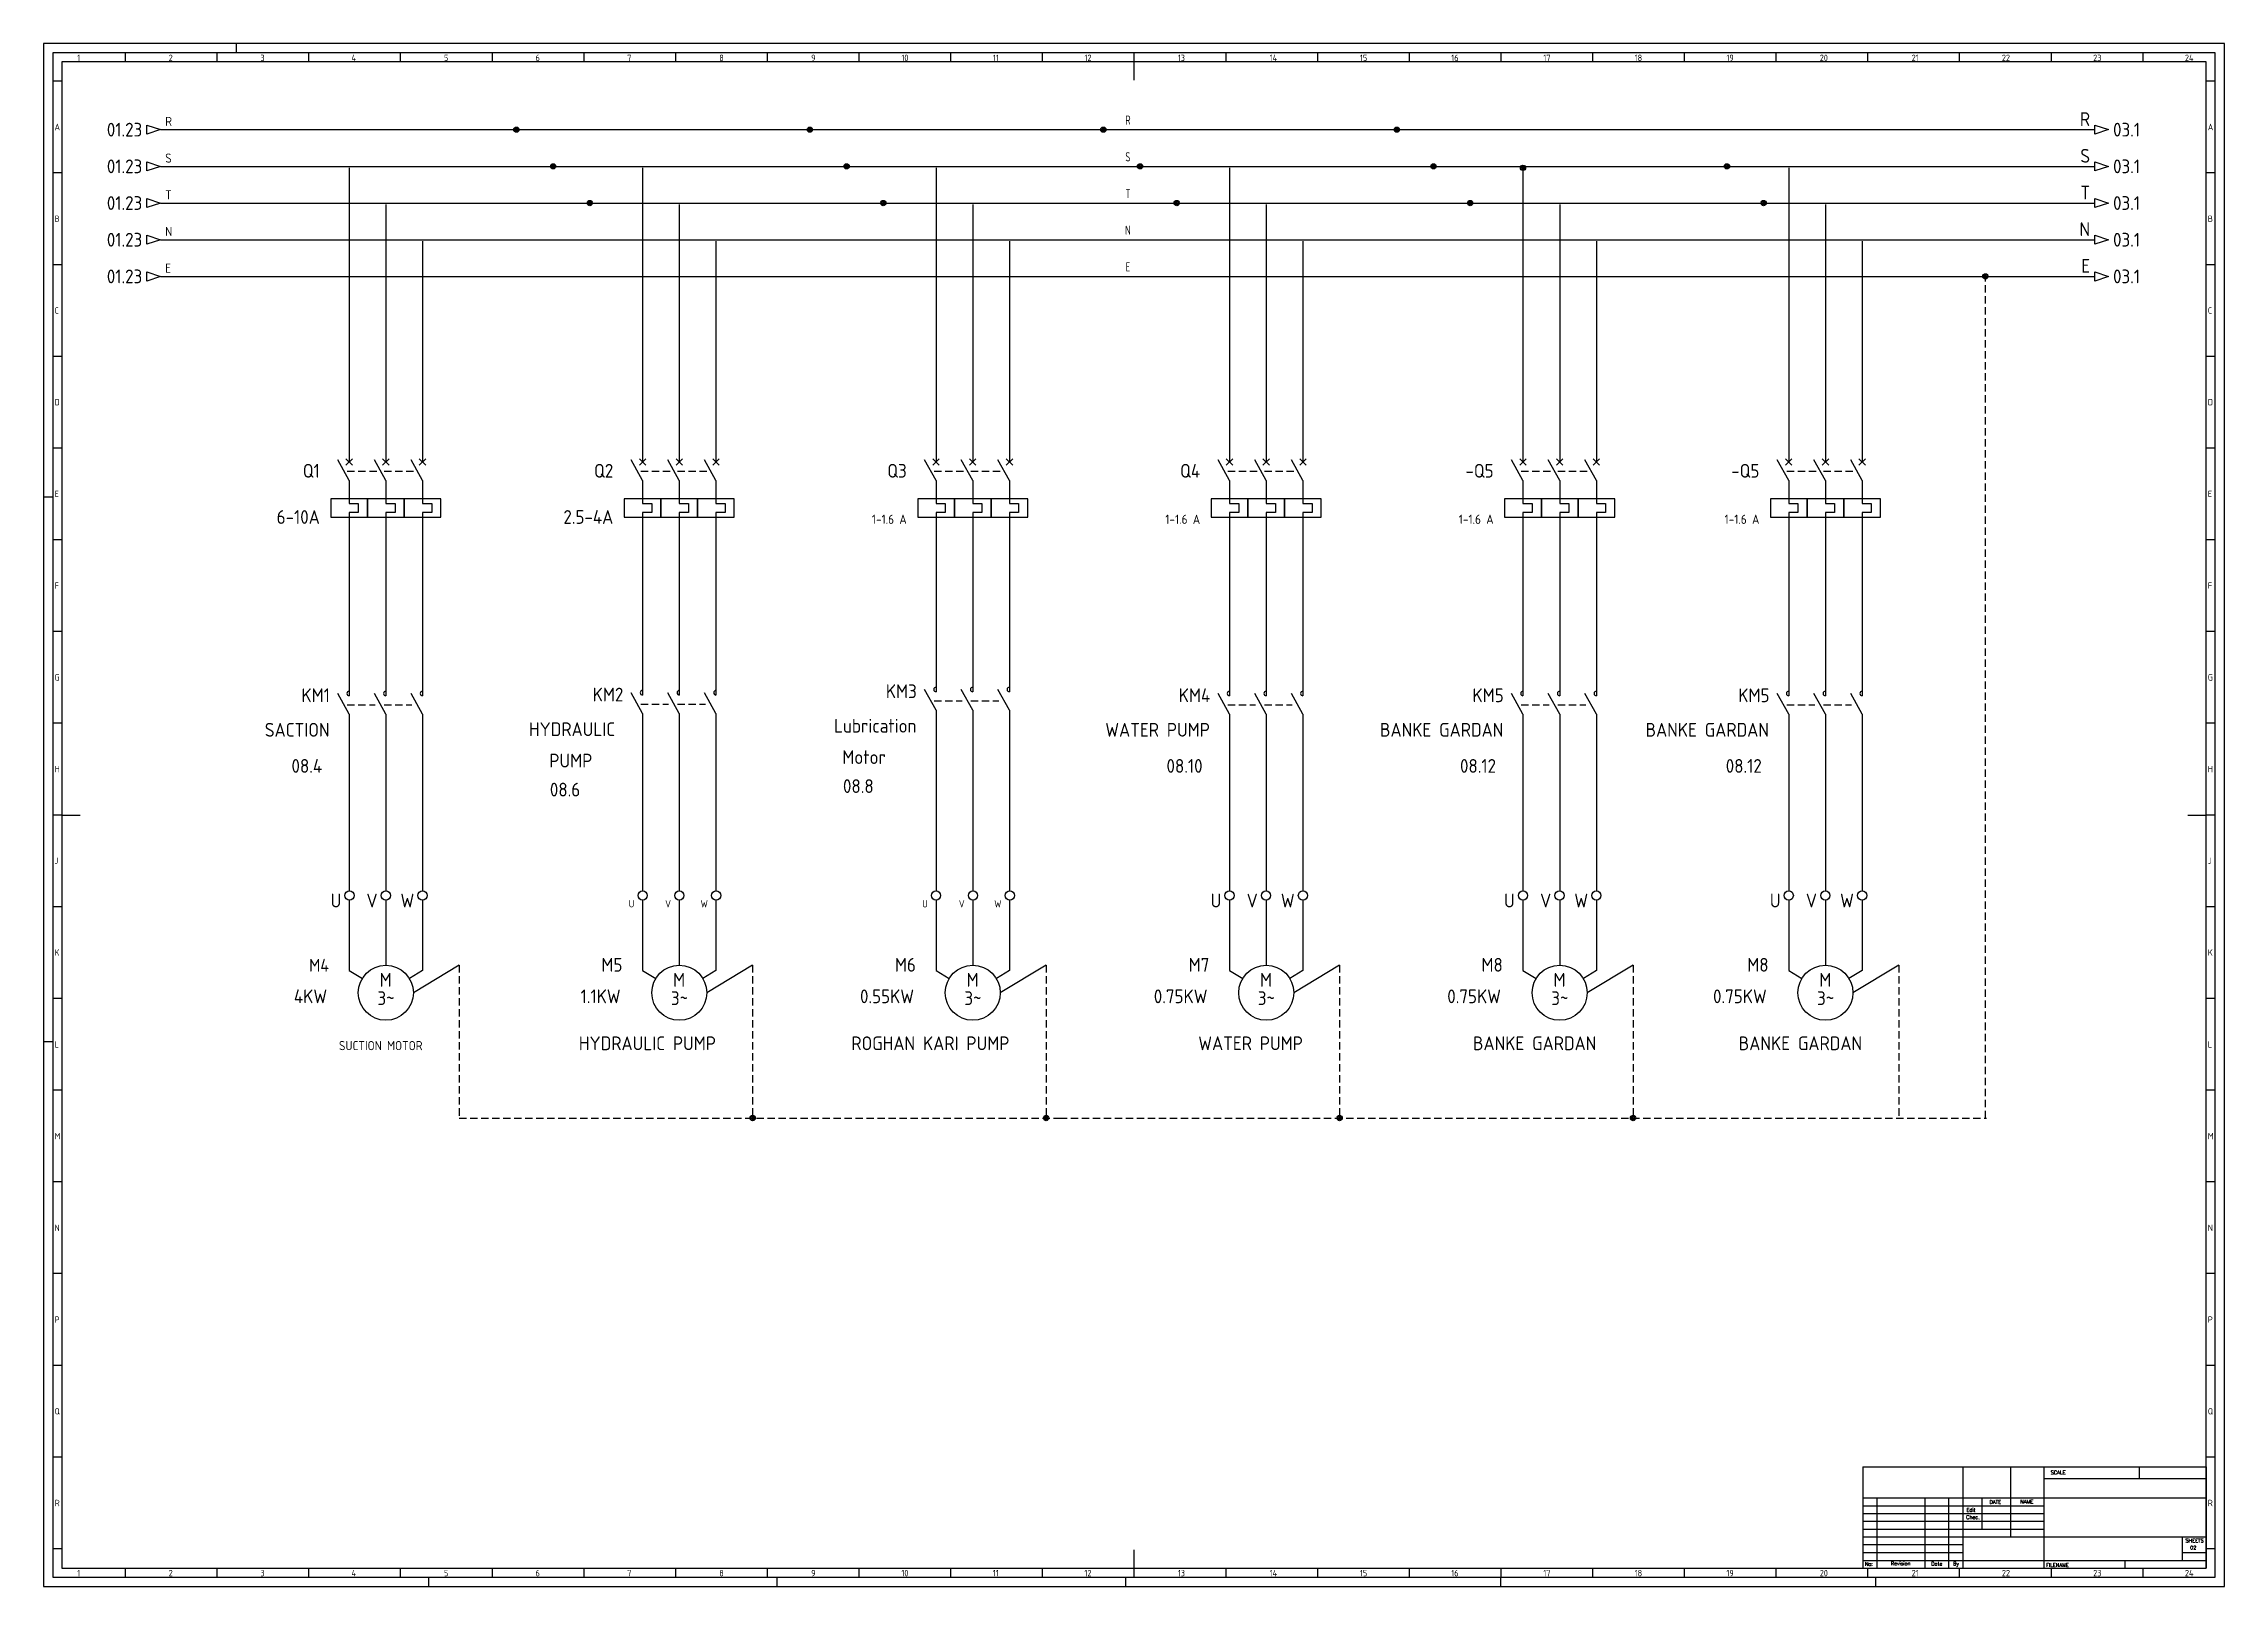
# Model space of a CAD drawing. Header units: millimetres. Extents: x 25 to 1214, y 218 to 1059.
import ezdxf
from ezdxf.enums import TextEntityAlignment as Align

# ---------------------------------------------------------------- set-up
doc = ezdxf.new("R2010")
doc.units = ezdxf.units.MM
doc.header["$LTSCALE"] = 8
doc.linetypes.add('DASHED', pattern=[0.75, 0.5, -0.25])
for name, color, linetype in [('025', 1, 'Continuous'), ('035', 5, 'Continuous'), ('07', 7, 'Continuous'), ('DESC', 1, 'Continuous'), ('DESCCHILD', 20, 'Continuous'), ('LINK', 9, 'DASHED'), ('MISC', 2, 'Continuous'), ('RED_1.5mm^2', 1, 'Continuous'), ('RED_2.5mm^2', 1, 'Continuous'), ('SYMS', 7, 'Continuous'), ('TAGS', 51, 'Continuous'), ('TERMS', 4, 'Continuous'), ('WIRENO', 70, 'Continuous'), ('WIREREF', 61, 'Continuous'), ('WIREREF_DEST', 61, 'Continuous'), ('XREF', 7, 'Continuous'), ('XREFCHILD', 134, 'Continuous')]:
    doc.layers.add(name, color=color, linetype=linetype)
doc.styles.add('ISO Proportional', font='isocp.shx')
doc.styles.add('WD', font='romans.shx')
doc.styles.add('WD_IEC', font='isocp2.shx', dxfattribs={"width": 0.9, "height": 4})

# ---------------------------------------------------------------- blocks, each defined once
blk = doc.blocks.new('IEC_border_a0')
at = {"layer": '035', "color": 0}
for p, q in [((0, 841), (0, 0)), ((1189, 841), (0, 841)), ((44.5, 836), (44.5, 831)), ((94.5, 836), (94.5, 831)), ((105, 841), (105, 836)), ((144.5, 836), (144.5, 831)), ((194.5, 836), (194.5, 831)), ((244.5, 836), (244.5, 831)), ((294.5, 836), (294.5, 831)), ((344.5, 836), (344.5, 831)), ((394.5, 836), (394.5, 831)), ((444.5, 836), (444.5, 831)), ((494.5, 836), (494.5, 831)), ((544.5, 836), (544.5, 831)), ((594.5, 836), (594.5, 831)), ((644.5, 836), (644.5, 831)), ((694.5, 836), (694.5, 831)), ((744.5, 836), (744.5, 831)), ((794.5, 836), (794.5, 831)), ((844.5, 836), (844.5, 831)), ((894.5, 836), (894.5, 831)), ((944.5, 836), (944.5, 831)), ((994.5, 836), (994.5, 831)), ((1044.5, 836), (1044.5, 831)), ((1094.5, 836), (1094.5, 831)), ((1144.5, 836), (1144.5, 831)), ((1189, 0), (1189, 841)), ((10, 820.5), (5, 820.5)), ((1184, 820.5), (1179, 820.5)), ((10, 770.5), (5, 770.5)), ((1184, 770.5), (1179, 770.5)), ((10, 720.5), (5, 720.5)), ((1184, 720.5), (1179, 720.5)), ((10, 670.5), (5, 670.5)), ((1184, 670.5), (1179, 670.5)), ((10, 620.5), (5, 620.5)), ((1184, 620.5), (1179, 620.5)), ((0, 594), (5, 594)), ((10, 570.5), (5, 570.5)), ((1184, 570.5), (1179, 570.5)), ((10, 520.5), (5, 520.5)), ((1184, 520.5), (1179, 520.5)), ((10, 470.5), (5, 470.5)), ((1184, 470.5), (1179, 470.5)), ((10, 420.5), (5, 420.5)), ((1184, 420.5), (1179, 420.5)), ((1184, 420.5), (1179, 420.5)), ((10, 370.5), (5, 370.5)), ((1184, 370.5), (1179, 370.5)), ((10, 320.5), (5, 320.5)), ((1184, 320.5), (1179, 320.5)), ((0, 297), (5, 297)), ((10, 270.5), (5, 270.5)), ((1184, 270.5), (1179, 270.5)), ((1184, 270.5), (1179, 270.5)), ((10, 220.5), (5, 220.5)), ((1184, 220.5), (1179, 220.5)), ((10, 170.5), (5, 170.5)), ((1184, 170.5), (1179, 170.5)), ((10, 120.5), (5, 120.5)), ((1184, 120.5), (1179, 120.5)), ((10, 70.5), (5, 70.5)), ((1184, 70.5), (1179, 70.5)), ((10, 20.4), (5.1, 20.4)), ((1184, 20.4), (1179, 20.4)), ((0, 0), (1189, 0)), ((44.5, 10), (44.5, 5)), ((94.5, 10), (94.5, 5)), ((144.5, 10), (144.5, 5)), ((194.5, 10), (194.5, 5)), ((210, 0), (210, 5)), ((244.5, 10), (244.5, 5)), ((294.5, 10), (294.5, 5)), ((344.5, 10), (344.5, 5)), ((394.5, 10), (394.5, 5)), ((400, 0), (400, 5)), ((444.5, 10), (444.5, 5)), ((494.5, 10), (494.5, 5)), ((544.5, 10), (544.5, 5)), ((590, 0), (590, 5)), ((594.5, 10), (594.5, 5)), ((644.5, 10), (644.5, 5)), ((694.5, 10), (694.5, 5)), ((744.5, 10), (744.5, 5)), ((744.5, 10), (744.5, 5)), ((794.5, 10), (794.5, 5)), ((794.5, 0), (794.5, 5)), ((844.5, 10), (844.5, 5)), ((894.5, 10), (894.5, 5)), ((944.5, 10), (944.5, 5)), ((994.5, 10), (994.5, 5)), ((999, 0), (999, 5)), ((1044.5, 10), (1044.5, 5)), ((1094.5, 10), (1094.5, 5)), ((1144.5, 10), (1144.5, 5))]:
    blk.add_line(p, q, dxfattribs=at)
blk.add_lwpolyline([(10, 10), (1179, 10), (1179, 831), (10, 831)], close=True, dxfattribs=at)
at = {"layer": '07', "color": 0}
for p, q in [((594.5, 831), (594.5, 821)), ((10, 420.5), (20, 420.5)), ((1169, 420.5), (1179, 420.5)), ((594.5, 20), (594.5, 10))]:
    blk.add_line(p, q, dxfattribs=at)
blk.add_lwpolyline([(5, 5), (1184, 5), (1184, 836), (5, 836)], close=True, dxfattribs=at)
at = {"layer": '035', "color": 0, "style": 'ISO Proportional'}
for s, p in [('1', (18.3, 831.5)), ('2', (68.2, 831.5)), ('3', (118.2, 831.5)), ('4', (167.9, 831.5)), ('5', (218.3, 831.5)), ('6', (268.2, 831.5)), ('7', (318.2, 831.5)), ('8', (368.4, 831.5)), ('9', (418.5, 831.5)), ('10', (467.7, 831.5)), ('11', (517.5, 831.5)), ('12', (567.5, 831.5)), ('13', (618.4, 831.5)), ('14', (668.5, 831.5)), ('15', (717.7, 831.5)), ('16', (767.5, 831.5)), ('17', (817.7, 831.5)), ('18', (867.5, 831.5)), ('19', (917.5, 831.5)), ('20', (968.4, 831.5)), ('21', (1018.5, 831.5)), ('22', (1067.7, 831.5)), ('23', (1117.5, 831.5)), ('24', (1167.5, 831.5)), ('A', (6, 793.8)), ('A', (1180, 793.8)), ('B', (6, 743.8)), ('B', (1180, 743.8)), ('C', (6, 693.8)), ('C', (1180, 693.8)), ('D', (6, 643.8)), ('D', (1180, 643.8)), ('E', (6, 593.8)), ('E', (1180, 593.8)), ('F', (6, 543.8)), ('F', (1180, 543.8)), ('G', (6, 493.8)), ('G', (1180, 493.8)), ('H', (6, 443.8)), ('H', (1180, 443.8)), ('J', (6, 393.8)), ('J', (1180, 393.8)), ('K', (6, 343.8)), ('K', (1180, 343.8)), ('L', (6, 293.7)), ('L', (1180, 293.7)), ('M', (6, 243.7)), ('M', (1180, 243.7)), ('N', (6, 193.7)), ('N', (1180, 193.7)), ('P', (6, 143.7)), ('P', (1180, 143.7)), ('Q', (6, 93.7)), ('Q', (1180, 93.7)), ('R', (6.1, 43.7)), ('R', (1180, 43.7)), ('1', (18.3, 5.5)), ('2', (68.2, 5.5)), ('3', (118.2, 5.5)), ('4', (167.9, 5.5)), ('5', (218.3, 5.5)), ('6', (268.2, 5.5)), ('7', (318.2, 5.5)), ('8', (368.4, 5.5)), ('9', (418.5, 5.5)), ('10', (467.7, 5.5)), ('11', (517.5, 5.5)), ('12', (567.5, 5.5)), ('13', (618.4, 5.5)), ('14', (668.5, 5.5)), ('15', (717.7, 5.5)), ('16', (767.5, 5.5)), ('17', (817.7, 5.5)), ('18', (867.5, 5.5)), ('19', (917.5, 5.5)), ('20', (968.4, 5.5)), ('21', (1018.5, 5.5)), ('22', (1067.7, 5.5)), ('23', (1117.5, 5.5)), ('24', (1167.5, 5.5))]:
    blk.add_text(s, height=3.5, dxfattribs=at).set_placement(p)
blk = doc.blocks.new('IEC_tblock_a0')
at = {"layer": '035'}
for p, q in [((-106.6, 55.2), (-106.6, 17)), ((-88.4, 48.9), (0, 48.9)), ((-36.4, 55.2), (-36.4, 48.9)), ((-179.4, 38.2), (-179.4, 0)), ((-153.4, 38.2), (-153.4, 0)), ((-140.4, 38.2), (-140.4, 0)), ((-122.2, 38.2), (-122.2, 21.2)), ((-187.2, 34), (-88.4, 34)), ((-187.2, 29.8), (-88.4, 29.8)), ((-187.2, 25.5), (-88.4, 25.5)), ((-187.2, 21.2), (-88.4, 21.2)), ((-187.2, 17), (-132.6, 17)), ((-187.2, 12.8), (-132.6, 12.8)), ((-187.2, 8.5), (-132.6, 8.5)), ((-187.2, 4.2), (0, 4.2)), ((-44.2, 4.2), (-44.2, 0)), ((-13, 8.5), (0, 8.5))]:
    blk.add_line(p, q, dxfattribs=at)
at = {"layer": '07'}
for p, q in [((-187.2, 55.2), (0, 55.2)), ((-187.2, 55.2), (-187.2, 0)), ((-132.6, 55.2), (-132.6, 0)), ((-88.4, 55.2), (-88.4, 0)), ((0, 55.2), (0, 0)), ((-187.2, 38.2), (0, 38.2)), ((-132.6, 17), (0, 17)), ((-13, 17), (-13, 4.2)), ((-187.2, 0), (0, 0))]:
    blk.add_line(p, q, dxfattribs=at)
at = {"style": 'WD'}
for tag, p in [('SCALE', (-69.9, 51.1)), ('SH', (-8.7, 10.1)), ('FILENAME', (-68.1, 0.8))]:
    blk.add_attdef(tag, p, '', height=2, dxfattribs=at)
for tag, height, p in [('CKDATE', 2, (-114.9, 26.6)), ('EDDATE', 2, (-115, 30.8)), ('EDBY', 2, (-98, 30.9)), ('CKBY', 2, (-97.9, 26.3)), ('PROJDESC', 5, (-45.9, 29.2)), ('DWGDESC', 5, (-44.9, 19.7)), ('DWGNO', 3.5, (-48.5, 9.5))]:
    blk.add_attdef(tag, text='', height=height, dxfattribs=at).set_placement(p, align=Align.CENTER)
at = {"style": 'WD', "flags": 1}
blk.add_attdef('WD_TB', (-120.9, 11.9), '', height=2, dxfattribs=at)
at = {"layer": '025', "style": 'WD'}
for s, p in [('SCALE', (-80.6, 51.1)), ('NAME', (-97.7, 35.1)), ('No:', (-183.8, 1.2)), ('Revision', (-166.5, 1.5)), ('Date', (-146.8, 1.3)), ('By', (-136.3, 1.4))]:
    blk.add_text(s, height=2, dxfattribs=at).set_placement(p, align=Align.CENTER)
for s, p in [('DATE', (-118, 35)), ('Chec.', (-130.8, 26.7)), ('Edit', (-130.6, 30.7)), ('SHEETS', (-11.2, 14)), ('FILENAME', (-87.2, 0.6))]:
    blk.add_text(s, height=2, dxfattribs=at).set_placement(p)
blk = doc.blocks.new('WDDOT')
for radius in [0.72, 0.449, 0.223]:
    blk.add_circle((0, 0), radius)
blk = doc.blocks.new('VCB11TH')
for p, q in [((0, 7.5), (0, 2.5)), ((0, -2.5), (-3.12, 3.12)), ((-0.88, 3.38), (0.88, 1.62)), ((-0.88, 1.62), (0.88, 3.38)), ((0, -2.5), (0, -8.75)), ((0, -8.75), (2.5, -8.75)), ((0, -11.25), (0, -12.5)), ((2.5, -11.25), (0, -11.25)), ((2.5, -8.75), (2.5, -11.25)), ((0, -12.5), (0, -17.5))]:
    blk.add_line(p, q)
blk.add_lwpolyline([(-5, -7.5), (-5, -12.5), (5, -12.5), (5, -7.5)], close=True)
at = {"style": 'WD_IEC'}
for tag, p in [('INST', (-8, 5.25)), ('TAG1', (-8, -1.75)), ('LOC', (-8, 1.75)), ('RATING1', (-8, -6.35)), ('DESC1', (-8, -14.35)), ('DESC2', (-8, -17.85)), ('DESC3', (-8, -21.35))]:
    blk.add_attdef(tag, text='', height=2.5, dxfattribs=at).set_placement(p, align=Align.RIGHT)
blk.add_attdef('TERM01', text='', height=2, rotation=90, dxfattribs=at).set_placement((-1, 7.5), align=Align.RIGHT)
at = {"style": 'WD_IEC', "flags": 1}
for tag, p, height in [('X2TERM01', (0, 7.5), 0.32), ('MFG', (2.75, 6.5), 1.5), ('X4LINK', (-2, 0), 0.32), ('X1LINK', (-0.5, 0), 0.32), ('CAT', (2.75, 4), 1.5), ('COMMON', (-3.75, -8.75), 1), ('X8TERM02', (0, -17.5), 0.32), ('ASSYCODE', (1, -14), 1), ('FAMILY', (1, -15.5), 1), ('CATDESC', (1, -17), 1)]:
    blk.add_attdef(tag, p, '', height=height, dxfattribs=at)
at = {"lineweight": 15, "style": 'WD_IEC'}
blk.add_attdef('XREF', text='', height=2.5, dxfattribs=at).set_placement((-8, -10.35), align=Align.RIGHT)
at = {"style": 'WD_IEC'}
blk.add_attdef('TERM02', (-1, -17.5), '', height=2, rotation=90, dxfattribs=at)
blk = doc.blocks.new('VCB21TH')
for p, q in [((0, 7.5), (0, 2.5)), ((0, -2.5), (-3.12, 3.12)), ((-0.88, 3.38), (0.88, 1.62)), ((-0.88, 1.62), (0.88, 3.38)), ((0, -2.5), (0, -8.75)), ((0, -8.75), (2.5, -8.75)), ((0, -11.25), (0, -12.5)), ((2.5, -11.25), (0, -11.25)), ((2.5, -8.75), (2.5, -11.25)), ((0, -12.5), (0, -17.5))]:
    blk.add_line(p, q)
blk.add_lwpolyline([(-5, -7.5), (-5, -12.5), (5, -12.5), (5, -7.5)], close=True)
at = {"style": 'WD_IEC'}
for tag, p in [('INST', (-8, 5.25)), ('TAG2', (-8, -1.75)), ('LOC', (-8, 1.75)), ('DESC1', (-8, -14.35)), ('DESC2', (-8, -17.85)), ('DESC3', (-8, -21.35))]:
    blk.add_attdef(tag, text='', height=2.5, dxfattribs=at).set_placement(p, align=Align.RIGHT)
blk.add_attdef('TERM01', text='', height=2, rotation=90, dxfattribs=at).set_placement((-1, 7.5), align=Align.RIGHT)
at = {"style": 'WD_IEC', "flags": 1}
for tag, p, height in [('X2TERM01', (0, 7.5), 0.32), ('X4LINK', (-2, 0), 0.32), ('X1LINK', (-0.5, 0), 0.32), ('CONTACT', (-5, -7.5), 1), ('X8TERM02', (0, -17.5), 0.32), ('FAMILY', (1, -15.5), 1)]:
    blk.add_attdef(tag, p, '', height=height, dxfattribs=at)
blk.add_attdef('RATING1', text='', height=2.5, dxfattribs=at).set_placement((-8, -6.35), align=Align.RIGHT)
at = {"lineweight": 15, "style": 'WD_IEC'}
blk.add_attdef('XREF', text='', height=2.5, dxfattribs=at).set_placement((-8, -10.35), align=Align.RIGHT)
at = {"style": 'WD_IEC'}
blk.add_attdef('TERM02', (-1, -17.5), '', height=2, rotation=90, dxfattribs=at)
blk = doc.blocks.new('VMO14')
blk.add_line((20, 7.5), (7.5, 0))
blk.add_circle((0, 0), 7.5)
at = {"style": 'WD_IEC'}
for tag, p in [('INST', (-15.5, 12.75)), ('TAG1', (-15.5, 5.75)), ('LOC', (-15.5, 9.25)), ('DESC2', (-15.5, -2)), ('DESC1', (-15.5, 1.5)), ('DESC3', (-15.5, -5.5)), ('RATING2', (-15.5, -12.5)), ('RATING1', (-15.5, -9)), ('RATING3', (-15.5, -16))]:
    blk.add_attdef(tag, text='', height=2.5, dxfattribs=at).set_placement(p, align=Align.RIGHT)
blk.add_attdef('TERM02', (-0.81, 7.4), '', height=2, rotation=90, dxfattribs=at)
at = {"style": 'WD_IEC', "flags": 1}
for tag, p, height in [('X2TERM02', (0, 7.5), 0.32), ('X2TERM04', (20, 7.5), 0.32), ('MFG', (22.75, 9), 1.5), ('CAT', (22.75, 6.5), 1.5), ('X4LINK', (-7.5, 0), 0.32), ('X0TERM01', (-6.4, 3.9), 0.32), ('X0TERM03', (6.4, 3.9), 0.32), ('X1LINK', (7.5, 0), 0.32), ('ASSYCODE', (1, -9), 1), ('FAMILY', (1, -10.5), 1), ('CATDESC', (1, -12), 1)]:
    blk.add_attdef(tag, p, '', height=height, dxfattribs=at)
at = {"style": 'WD_IEC'}
for tag, p in [('TERM04', (19, 10)), ('TERM01', (-7.47, 4.61)), ('TERM03', (9.66, 4.61))]:
    blk.add_attdef(tag, text='', height=2, rotation=90, dxfattribs=at).set_placement(p, align=Align.RIGHT)
for tag, p in [('M', (-0.06, 1.67)), ('3~', (0.05, -3.33))]:
    blk.add_attdef(tag, text='', height=2.5, dxfattribs=at).set_placement(p, align=Align.CENTER)
at = {"lineweight": 15, "style": 'WD_IEC'}
blk.add_attdef('XREF', text='', height=2.5, dxfattribs=at).set_placement((-15.5, -19.5), align=Align.RIGHT)
blk = doc.blocks.new('VT0002')
blk.add_circle((0, 0), 1.25)
at = {"style": 'WD_IEC'}
for tag, p in [('INST', (-2.25, 6.5)), ('LOC', (-2.25, 3.5)), ('DESC1', (-2.25, -6.25)), ('DESC3', (-2.25, -12.25)), ('DESC2', (-2.25, -9.25))]:
    blk.add_attdef(tag, text='', height=2.5, dxfattribs=at).set_placement(p, align=Align.RIGHT)
at = {"style": 'WD_IEC', "flags": 1}
for tag, p, height in [('ASSYCODE', (2.75, 10.75), 1), ('CATDESC', (2.75, 9.25), 1), ('MFG', (2.75, 7.25), 1.5), ('CAT', (2.75, 4.75), 1.5), ('X4PIN01', (-1.25, 1), 0.25), ('X4TERM01', (-1.25, 0), 0.25), ('X4TERMDESC01', (-1.25, 0.5), 0.4), ('STRIPSEQ', (0, 0), 0.025), ('X2PIN01', (0, 2.25), 0.25), ('X2TERM01', (0, 1.25), 0.25), ('X8PIN01', (0, -0.25), 0.25), ('X2TERMDESC01', (0, 1.75), 0.4), ('X1PIN01', (1.25, 1), 0.25), ('X1TERM01', (1.25, 0), 0.25), ('X1TERMDESC01', (1.25, 0.5), 0.4), ('LINKTERM', (0, -0.04), 0.025), ('X8TERM01', (0, -1.25), 0.25), ('X8TERMDESC01', (0, -0.75), 0.4)]:
    blk.add_attdef(tag, p, '', height=height, dxfattribs=at)
at = {"style": 'WD_IEC', "flags": 8}
for tag, height, p in [('TAGSTRIP', 2.5, (-2.25, 0.5)), ('TERM01', 2, (-2.25, -3.25))]:
    blk.add_attdef(tag, text='', height=height, dxfattribs=at).set_placement(p, align=Align.RIGHT)
blk = doc.blocks.new('HA1D3')
blk.add_lwpolyline([(0, 0), (-3.75, -1.25), (-3.75, 1.25)], close=True)
at = {"style": 'WD_IEC'}
blk.add_attdef('XREF', text='', height=2.5, dxfattribs=at).set_placement((-5, 0), align=Align.MIDDLE_RIGHT)
at = {"style": 'WD_IEC', "flags": 1}
blk.add_attdef('SIGCODE', text='', height=1, dxfattribs=at).set_placement((-2.5, 1.8), align=Align.RIGHT)
at = {"style": 'WD_IEC'}
for tag, p, height, flags in [('X1TERM01', (0, 0), 0.32, 1), ('WIRENO', (1.25, 1), 2.5, 8)]:
    blk.add_attdef(tag, p, '', height=height, dxfattribs=dict(at, flags=flags))
blk.add_attdef('DESC1', text='', height=2.5, dxfattribs=at).set_placement((1.25, -1), align=Align.TOP_LEFT)
blk = doc.blocks.new('WD_WNH')
at = {"linetype": 'Continuous', "style": 'WD_IEC', "width": 0.8}
blk.add_attdef('WIRENO', text='', height=2.5, dxfattribs=at).set_placement((0, 0.75), align=Align.CENTER)
at = {"style": 'WD_IEC', "flags": 1}
for tag, p in [('W08USER', (0, 0.375)), ('W04USER', (0, 0.875)), ('W05USER', (0, 0.75)), ('W09USER', (0, 0.25)), ('W03USER', (0, 1)), ('W06USER', (0, 0.625)), ('W07USER', (0, 0.5)), ('W02USER', (0, 1.125)), ('W01USER', (0, 1.25)), ('W10USER', (0, 0.125))]:
    blk.add_attdef(tag, text='', height=0.08, dxfattribs=at).set_placement(p, align=Align.CENTER)
blk = doc.blocks.new('VMS21P')
for p, q in [((0, 7.5), (0, 2.5)), ((0, -2.5), (-3.12, 3.12)), ((0, -2.5), (0, -7.5))]:
    blk.add_line(p, q)
blk.add_arc((0, 3.12), 0.625, 90, 270)
at = {"style": 'WD_IEC'}
for tag, p in [('INST', (-5.25, 6.75)), ('LOC', (-5.25, 3.75)), ('TAG2', (-5.25, 0.75)), ('DESC1', (-5.25, -6.75)), ('XREF', (-5.25, -3.75)), ('DESC3', (-5.25, -12.75)), ('DESC2', (-5.25, -9.75))]:
    blk.add_attdef(tag, text='', height=2.5, dxfattribs=at).set_placement(p, align=Align.RIGHT)
blk.add_attdef('TERM01', text='', height=2, rotation=90, dxfattribs=at).set_placement((-1, 7.5), align=Align.RIGHT)
at = {"style": 'WD_IEC', "flags": 1}
for tag, p, height in [('X2TERM01', (0, 7.5), 0.32), ('X4LINK', (-2.91, 0), 0.32), ('X1LINK', (-0.5, 0), 0.32), ('CONTACT', (4, -3.5), 1), ('FAMILY', (4, -5), 1), ('X8TERM02', (0, -7.5), 0.32)]:
    blk.add_attdef(tag, p, '', height=height, dxfattribs=at)
at = {"style": 'WD_IEC'}
blk.add_attdef('TERM02', (-1, -7.5), '', height=2, rotation=90, dxfattribs=at)
blk = doc.blocks.new('HA1S1')
blk.add_lwpolyline([(0, 1.25), (3.75, 0), (0, -1.25)], close=True)
at = {"style": 'WD_IEC'}
for tag, height, flags, p in [('WIRENO', 2.5, 8, (-1.25, 1)), ('SIGCODE', 1, 1, (5, 1.8))]:
    blk.add_attdef(tag, text='', height=height, dxfattribs=dict(at, flags=flags)).set_placement(p, align=Align.RIGHT)
at = {"style": 'WD_IEC', "flags": 1}
blk.add_attdef('X4TERM01', (0, 0), '', height=0.32, dxfattribs=at)
at = {"style": 'WD_IEC'}
blk.add_attdef('XREF', text='', height=2.5, dxfattribs=at).set_placement((5, 0), align=Align.MIDDLE_LEFT)
blk.add_attdef('DESC1', text='', height=2.5, dxfattribs=at).set_placement((-1.25, -1), align=Align.TOP_RIGHT)

msp = doc.modelspace()

# ---------------------------------------------------------------- linework, layer by layer
at = {"layer": 'LINK', "color": 0}
for points in [[(190.6, 825.9), (207.6, 825.9)], [(210.6, 825.9), (227.6, 825.9)], [(350.6, 825.9), (367.6, 825.9)], [(370.6, 825.9), (387.6, 825.9)], [(510.6, 825.9), (527.6, 825.9)], [(530.6, 825.9), (547.6, 825.9)], [(670.6, 825.9), (687.6, 825.9)], [(690.6, 825.9), (707.6, 825.9)], [(830.6, 825.9), (847.6, 825.9)], [(850.6, 825.9), (867.6, 825.9)], [(975.5, 825.9), (992.5, 825.9)], [(995.5, 825.9), (1012.5, 825.9)], [(190.6, 698.5), (205.8, 698.5)], [(210.6, 698.5), (225.8, 698.5)], [(350.6, 698.9), (365.8, 698.9)], [(370.6, 698.9), (385.8, 698.9)], [(510.6, 700.7), (525.8, 700.7)], [(530.6, 700.7), (545.8, 700.7)], [(670.6, 698.5), (685.8, 698.5)], [(690.6, 698.5), (705.8, 698.5)], [(830.6, 698.5), (845.8, 698.5)], [(850.6, 698.5), (865.8, 698.5)], [(975.5, 698.5), (990.7, 698.5)], [(995.5, 698.5), (1010.7, 698.5)]]:
    msp.add_lwpolyline(points, dxfattribs=at)
at = {"layer": 'RED_1.5mm^2', "color": 0}
msp.add_line((88.8, 932.1), (1143.3, 932.1), dxfattribs=at)
at = {"layer": 'RED_2.5mm^2', "color": 0}
for p, q in [((88.8, 1012.1), (1143.3, 1012.1)), ((88.8, 992.1), (1143.3, 992.1)), ((191.6, 991.3), (191.6, 840.9)), ((351.6, 991.3), (351.6, 840.9)), ((511.6, 991.3), (511.6, 840.9)), ((671.6, 991.3), (671.6, 840.9)), ((831.6, 991.3), (831.6, 840.9)), ((976.5, 991.3), (976.5, 840.9)), ((88.8, 972.1), (1143.3, 972.1)), ((211.6, 971.3), (211.6, 840.9)), ((371.6, 971.3), (371.6, 840.9)), ((531.6, 971.3), (531.6, 840.9)), ((691.6, 971.3), (691.6, 840.9)), ((851.6, 971.3), (851.6, 840.9)), ((996.5, 971.3), (996.5, 840.9)), ((88.8, 952.1), (1143.3, 952.1)), ((231.6, 951.3), (231.6, 840.9)), ((391.6, 951.3), (391.6, 840.9)), ((551.6, 951.3), (551.6, 840.9)), ((711.6, 951.3), (711.6, 840.9)), ((871.6, 951.3), (871.6, 840.9)), ((1016.5, 951.3), (1016.5, 840.9)), ((191.6, 790.9), (191.6, 713.5)), ((211.6, 790.9), (211.6, 713.5)), ((231.6, 790.9), (231.6, 713.5)), ((351.6, 790.9), (351.6, 713.9)), ((371.6, 790.9), (371.6, 713.9)), ((391.6, 790.9), (391.6, 713.9)), ((511.6, 790.9), (511.6, 715.7)), ((531.6, 790.9), (531.6, 715.7)), ((551.6, 790.9), (551.6, 715.7)), ((671.6, 790.9), (671.6, 713.5)), ((691.6, 790.9), (691.6, 713.5)), ((711.6, 790.9), (711.6, 713.5)), ((831.6, 790.9), (831.6, 713.5)), ((851.6, 790.9), (851.6, 713.5)), ((871.6, 790.9), (871.6, 713.5)), ((976.5, 790.9), (976.5, 713.5)), ((996.5, 790.9), (996.5, 713.5)), ((1016.5, 790.9), (1016.5, 713.5)), ((191.6, 683.5), (191.6, 597.1)), ((211.6, 683.5), (211.6, 597.1)), ((231.6, 683.5), (231.6, 597.1)), ((351.6, 683.9), (351.6, 597.1)), ((371.6, 683.9), (371.6, 597.1)), ((391.6, 683.9), (391.6, 597.1)), ((511.6, 685.7), (511.6, 597.1)), ((531.6, 685.7), (531.6, 597.1)), ((551.6, 685.7), (551.6, 597.1)), ((671.6, 683.5), (671.6, 597.1)), ((691.6, 683.5), (691.6, 597.1)), ((711.6, 683.5), (711.6, 597.1)), ((831.6, 683.5), (831.6, 597.1)), ((851.6, 683.5), (851.6, 597.1)), ((871.6, 683.5), (871.6, 597.1)), ((976.5, 683.5), (976.5, 597.1)), ((996.5, 683.5), (996.5, 597.1)), ((1016.5, 683.5), (1016.5, 597.1)), ((191.6, 592.1), (191.6, 553.8)), ((211.6, 592.1), (211.6, 556.6)), ((231.6, 592.1), (231.6, 553.8)), ((351.6, 592.1), (351.6, 553.8)), ((371.6, 592.1), (371.6, 556.6)), ((391.6, 592.1), (391.6, 553.8)), ((511.6, 592.1), (511.6, 553.8)), ((531.6, 592.1), (531.6, 556.6)), ((551.6, 592.1), (551.6, 553.8)), ((671.6, 592.1), (671.6, 553.8)), ((691.6, 592.1), (691.6, 556.6)), ((711.6, 592.1), (711.6, 553.8)), ((831.6, 592.1), (831.6, 553.8)), ((851.6, 592.1), (851.6, 556.6)), ((871.6, 592.1), (871.6, 553.8)), ((976.5, 592.1), (976.5, 553.8)), ((996.5, 592.1), (996.5, 556.6)), ((1016.5, 592.1), (1016.5, 553.8)), ((191.6, 553.8), (198.8, 549.4)), ((231.6, 553.8), (224.5, 549.4)), ((351.6, 553.8), (358.8, 549.4)), ((391.6, 553.8), (384.5, 549.4)), ((511.6, 553.8), (518.8, 549.4)), ((551.6, 553.8), (544.5, 549.4)), ((671.6, 553.8), (678.8, 549.4)), ((711.6, 553.8), (704.5, 549.4)), ((831.6, 553.8), (838.8, 549.4)), ((871.6, 553.8), (864.5, 549.4)), ((976.5, 553.8), (983.7, 549.4)), ((1016.5, 553.8), (1009.3, 549.4))]:
    msp.add_line(p, q, dxfattribs=at)
at = {"layer": 'RED_2.5mm^2', "color": 0, "linetype": 'DASHED'}
for p, q in [((1083.7, 473.3), (1083.7, 932.1)), ((251.6, 556.6), (251.6, 473.3)), ((411.6, 556.6), (411.6, 473.3)), ((571.6, 556.6), (571.6, 473.3)), ((731.6, 556.6), (731.6, 473.3)), ((891.6, 556.6), (891.6, 473.3)), ((1036.5, 556.6), (1036.5, 473.3)), ((251.6, 473.3), (579.1, 473.3)), ((579.1, 473.3), (1084.3, 473.3))]:
    msp.add_line(p, q, dxfattribs=at)

# ---------------------------------------------------------------- block references
msp.add_blockref('IEC_border_a0', (25, 218))
ref = msp.add_blockref('IEC_tblock_a0', (1204, 228))
ref.add_attrib('SH', '02', (1195.3, 238.1), dxfattribs={"height": 2, "style": 'WD'})
at = {"layer": 'SYMS', "color": 0}
ref = msp.add_blockref('HA1D3', (88.8, 1012.1), dxfattribs=dict(at, xscale=2, yscale=2, zscale=2))
ref.add_attrib('XREF', '01.23', dxfattribs={"layer": 'XREF', "height": 7.5, "style": 'WD_IEC'}).set_placement((78.8, 1012.1), align=Align.MIDDLE_RIGHT)
ref.add_attrib('WIRENO', 'R', (91.3, 1014.1), dxfattribs={"layer": 'WIREREF_DEST', "height": 5, "style": 'WD_IEC', "flags": 8})
at = {"layer": 'SYMS', "color": 0, "xscale": 2, "yscale": 2, "zscale": 2}
for name, p in [('WDDOT', (282.8, 1012.1)), ('WDDOT', (442.8, 1012.1)), ('WDDOT', (602.8, 1012.1)), ('WDDOT', (762.8, 1012.1)), ('WDDOT', (302.8, 992.1)), ('WDDOT', (462.8, 992.1)), ('WDDOT', (622.8, 992.1)), ('WDDOT', (782.8, 992.1)), ('WDDOT', (831.6, 991.3)), ('WDDOT', (942.8, 992.1)), ('WDDOT', (322.8, 972.1)), ('WDDOT', (482.8, 972.1)), ('WDDOT', (642.8, 972.1)), ('WDDOT', (802.8, 972.1)), ('WDDOT', (962.8, 972.1)), ('WDDOT', (1083.7, 932.1)), ('VCB21TH', (211.6, 825.9)), ('VCB21TH', (231.6, 825.9)), ('VCB21TH', (371.6, 825.9)), ('VCB21TH', (391.6, 825.9)), ('VCB21TH', (531.6, 825.9)), ('VCB21TH', (551.6, 825.9)), ('VCB21TH', (691.6, 825.9)), ('VCB21TH', (711.6, 825.9)), ('VCB21TH', (851.6, 825.9)), ('VCB21TH', (871.6, 825.9)), ('VCB21TH', (996.5, 825.9)), ('VCB21TH', (1016.5, 825.9)), ('VMS21P', (211.6, 698.5)), ('VMS21P', (231.6, 698.5)), ('VMS21P', (371.6, 698.9)), ('VMS21P', (391.6, 698.9)), ('VMS21P', (531.6, 700.7)), ('VMS21P', (551.6, 700.7)), ('VMS21P', (691.6, 698.5)), ('VMS21P', (711.6, 698.5)), ('VMS21P', (851.6, 698.5)), ('VMS21P', (871.6, 698.5)), ('VMS21P', (996.5, 698.5)), ('VMS21P', (1016.5, 698.5))]:
    msp.add_blockref(name, p, dxfattribs=at)
at = {"layer": 'SYMS', "color": 0}
ref = msp.add_blockref('HA1S1', (1143.3, 1012.1), dxfattribs=dict(at, xscale=2, yscale=2, zscale=2))
ref.add_attrib('XREF', '03.1', dxfattribs={"layer": 'XREF', "height": 7.5, "style": 'WD_IEC'}).set_placement((1153.3, 1012.1), align=Align.MIDDLE_LEFT)
ref.add_attrib('WIRENO', 'R', dxfattribs={"layer": 'WIREREF', "height": 7.5, "style": 'WD_IEC', "flags": 8}).set_placement((1140.8, 1014.1), align=Align.RIGHT)
ref = msp.add_blockref('HA1D3', (88.8, 992.1), dxfattribs=dict(at, xscale=2, yscale=2, zscale=2))
ref.add_attrib('XREF', '01.23', dxfattribs={"layer": 'XREF', "height": 7.5, "style": 'WD_IEC'}).set_placement((78.8, 992.1), align=Align.MIDDLE_RIGHT)
ref.add_attrib('WIRENO', 'S', (91.3, 994.1), dxfattribs={"layer": 'WIREREF_DEST', "height": 5, "style": 'WD_IEC', "flags": 8})
ref = msp.add_blockref('HA1S1', (1143.3, 992.1), dxfattribs=dict(at, xscale=2, yscale=2, zscale=2))
ref.add_attrib('XREF', '03.1', dxfattribs={"layer": 'XREF', "height": 7.5, "style": 'WD_IEC'}).set_placement((1153.3, 992.1), align=Align.MIDDLE_LEFT)
ref.add_attrib('WIRENO', 'S', dxfattribs={"layer": 'WIREREF', "height": 7.5, "style": 'WD_IEC', "flags": 8}).set_placement((1140.8, 994.1), align=Align.RIGHT)
ref = msp.add_blockref('HA1D3', (88.8, 972.1), dxfattribs=dict(at, xscale=2, yscale=2, zscale=2))
ref.add_attrib('XREF', '01.23', dxfattribs={"layer": 'XREF', "height": 7.5, "style": 'WD_IEC'}).set_placement((78.8, 972.1), align=Align.MIDDLE_RIGHT)
ref.add_attrib('WIRENO', 'T', (91.3, 974.1), dxfattribs={"layer": 'WIREREF_DEST', "height": 5, "style": 'WD_IEC', "flags": 8})
ref = msp.add_blockref('HA1S1', (1143.3, 972.1), dxfattribs=dict(at, xscale=2, yscale=2, zscale=2))
ref.add_attrib('XREF', '03.1', dxfattribs={"layer": 'XREF', "height": 7.5, "style": 'WD_IEC'}).set_placement((1153.3, 972.1), align=Align.MIDDLE_LEFT)
ref.add_attrib('WIRENO', 'T', dxfattribs={"layer": 'WIREREF', "height": 7.5, "style": 'WD_IEC', "flags": 8}).set_placement((1140.8, 974.1), align=Align.RIGHT)
ref = msp.add_blockref('HA1D3', (88.8, 952.1), dxfattribs=dict(at, xscale=2, yscale=2, zscale=2))
ref.add_attrib('XREF', '01.23', dxfattribs={"layer": 'XREF', "height": 7.5, "style": 'WD_IEC'}).set_placement((78.8, 952.1), align=Align.MIDDLE_RIGHT)
ref.add_attrib('WIRENO', 'N', (91.3, 954.1), dxfattribs={"layer": 'WIREREF_DEST', "height": 5, "style": 'WD_IEC', "flags": 8})
ref = msp.add_blockref('HA1S1', (1143.3, 952.1), dxfattribs=dict(at, xscale=2, yscale=2, zscale=2))
ref.add_attrib('XREF', '03.1', dxfattribs={"layer": 'XREF', "height": 7.5, "style": 'WD_IEC'}).set_placement((1153.3, 952.1), align=Align.MIDDLE_LEFT)
ref.add_attrib('WIRENO', 'N', dxfattribs={"layer": 'WIREREF', "height": 7.5, "style": 'WD_IEC', "flags": 8}).set_placement((1140.8, 954.1), align=Align.RIGHT)
ref = msp.add_blockref('HA1S1', (1143.3, 932.1), dxfattribs=dict(at, xscale=2, yscale=2, zscale=2))
ref.add_attrib('XREF', '03.1', dxfattribs={"layer": 'XREF', "height": 7.5, "style": 'WD_IEC'}).set_placement((1153.3, 932.1), align=Align.MIDDLE_LEFT)
ref.add_attrib('WIRENO', 'E', dxfattribs={"layer": 'WIREREF', "height": 7.5, "style": 'WD_IEC', "flags": 8}).set_placement((1140.8, 934.1), align=Align.RIGHT)
ref = msp.add_blockref('HA1D3', (88.8, 932.1), dxfattribs=dict(at, xscale=2, yscale=2, zscale=2))
ref.add_attrib('XREF', '01.23', dxfattribs={"layer": 'XREF', "height": 7.5, "style": 'WD_IEC'}).set_placement((78.8, 932.1), align=Align.MIDDLE_RIGHT)
ref.add_attrib('WIRENO', 'E', (91.3, 934.1), dxfattribs={"layer": 'WIREREF_DEST', "height": 5, "style": 'WD_IEC', "flags": 8})
ref = msp.add_blockref('VCB11TH', (191.6, 825.9), dxfattribs=dict(at, xscale=2, yscale=2, zscale=2))
ref.add_attrib('DESC1', '6-10A', dxfattribs={"layer": 'DESC', "height": 7.5, "style": 'WD_IEC'}).set_placement((175.6, 797.2), align=Align.RIGHT)
ref.add_attrib('TAG1', 'Q1', dxfattribs={"layer": 'TAGS', "height": 7.5, "style": 'WD_IEC'}).set_placement((175.6, 822.4), align=Align.RIGHT)
ref = msp.add_blockref('VCB11TH', (351.6, 825.9), dxfattribs=dict(at, xscale=2, yscale=2, zscale=2))
ref.add_attrib('DESC1', '2.5-4A', dxfattribs={"layer": 'DESC', "height": 7.5, "style": 'WD_IEC'}).set_placement((335.6, 797.2), align=Align.RIGHT)
ref.add_attrib('TAG1', 'Q2', dxfattribs={"layer": 'TAGS', "height": 7.5, "style": 'WD_IEC'}).set_placement((335.6, 822.4), align=Align.RIGHT)
ref = msp.add_blockref('VCB11TH', (511.6, 825.9), dxfattribs=dict(at, xscale=2, yscale=2, zscale=2))
ref.add_attrib('DESC1', '1-1.6 A', dxfattribs={"layer": 'DESC', "height": 5, "style": 'WD_IEC'}).set_placement((495.6, 797.2), align=Align.RIGHT)
ref.add_attrib('TAG1', 'Q3', dxfattribs={"layer": 'TAGS', "height": 7.5, "style": 'WD_IEC'}).set_placement((495.6, 822.4), align=Align.RIGHT)
ref = msp.add_blockref('VCB11TH', (671.6, 825.9), dxfattribs=dict(at, xscale=2, yscale=2, zscale=2))
ref.add_attrib('DESC1', '1-1.6 A', dxfattribs={"layer": 'DESC', "height": 5, "style": 'WD_IEC'}).set_placement((655.6, 797.2), align=Align.RIGHT)
ref.add_attrib('TAG1', 'Q4', dxfattribs={"layer": 'TAGS', "height": 7.5, "style": 'WD_IEC'}).set_placement((655.6, 822.4), align=Align.RIGHT)
ref = msp.add_blockref('VCB11TH', (831.6, 825.9), dxfattribs=dict(at, xscale=2, yscale=2, zscale=2))
ref.add_attrib('DESC1', '1-1.6 A', dxfattribs={"layer": 'DESC', "height": 5, "style": 'WD_IEC'}).set_placement((815.6, 797.2), align=Align.RIGHT)
ref.add_attrib('TAG1', '-Q5', dxfattribs={"layer": 'TAGS', "height": 7.5, "style": 'WD_IEC'}).set_placement((815.6, 822.4), align=Align.RIGHT)
ref = msp.add_blockref('VCB11TH', (976.5, 825.9), dxfattribs=dict(at, xscale=2, yscale=2, zscale=2))
ref.add_attrib('DESC1', '1-1.6 A', dxfattribs={"layer": 'DESC', "height": 5, "style": 'WD_IEC'}).set_placement((960.5, 797.2), align=Align.RIGHT)
ref.add_attrib('TAG1', '-Q5', dxfattribs={"layer": 'TAGS', "height": 7.5, "style": 'WD_IEC'}).set_placement((960.5, 822.4), align=Align.RIGHT)
ref = msp.add_blockref('VMS21P', (191.6, 698.5), dxfattribs=dict(at, xscale=2, yscale=2, zscale=2))
ref.add_attrib('XREF', '08.4', dxfattribs={"layer": 'XREFCHILD', "height": 7.5, "style": 'WD_IEC'}).set_placement((176.9, 661.5), align=Align.RIGHT)
ref.add_attrib('DESC1', 'SACTION', dxfattribs={"layer": 'DESCCHILD', "height": 7.5, "style": 'WD_IEC'}).set_placement((180.9, 681.2), align=Align.RIGHT)
ref.add_attrib('TAG2', 'KM1', dxfattribs={"layer": 'TAGS', "height": 7.5, "style": 'WD_IEC'}).set_placement((181.1, 700), align=Align.RIGHT)
ref = msp.add_blockref('VMS21P', (351.6, 698.9), dxfattribs=dict(at, xscale=2, yscale=2, zscale=2))
ref.add_attrib('XREF', '08.6', dxfattribs={"layer": 'XREFCHILD', "height": 7.5, "style": 'WD_IEC'}).set_placement((317.6, 648.6), align=Align.RIGHT)
ref.add_attrib('DESC2', 'PUMP', dxfattribs={"layer": 'DESCCHILD', "height": 7.5, "style": 'WD_IEC'}).set_placement((324.2, 664.4), align=Align.RIGHT)
ref.add_attrib('DESC1', 'HYDRAULIC ', dxfattribs={"layer": 'DESCCHILD', "height": 7.5, "style": 'WD_IEC'}).set_placement((340.9, 681.5), align=Align.RIGHT)
ref.add_attrib('TAG2', 'KM2', dxfattribs={"layer": 'TAGS', "height": 7.5, "style": 'WD_IEC'}).set_placement((341.1, 700.4), align=Align.RIGHT)
ref = msp.add_blockref('VMS21P', (511.6, 700.7), dxfattribs=dict(at, xscale=2, yscale=2, zscale=2))
ref.add_attrib('XREF', '08.8', dxfattribs={"layer": 'XREFCHILD', "height": 7.5, "style": 'WD_IEC'}).set_placement((477.6, 650.5), align=Align.RIGHT)
ref.add_attrib('DESC2', 'Motor', dxfattribs={"layer": 'DESCCHILD', "height": 7.5, "style": 'WD_IEC'}).set_placement((484.2, 666.3), align=Align.RIGHT)
ref.add_attrib('DESC1', 'Lubrication', dxfattribs={"layer": 'DESCCHILD', "height": 7.5, "style": 'WD_IEC'}).set_placement((500.9, 683.4), align=Align.RIGHT)
ref.add_attrib('TAG2', 'KM3', dxfattribs={"layer": 'TAGS', "height": 7.5, "style": 'WD_IEC'}).set_placement((501.1, 702.2), align=Align.RIGHT)
ref = msp.add_blockref('VMS21P', (671.6, 698.5), dxfattribs=dict(at, xscale=2, yscale=2, zscale=2))
ref.add_attrib('XREF', '08.10', dxfattribs={"layer": 'XREFCHILD', "height": 7.5, "style": 'WD_IEC'}).set_placement((656.9, 661.5), align=Align.RIGHT)
ref.add_attrib('DESC1', 'WATER PUMP', dxfattribs={"layer": 'DESCCHILD', "height": 7.5, "style": 'WD_IEC'}).set_placement((660.9, 681.2), align=Align.RIGHT)
ref.add_attrib('TAG2', 'KM4', dxfattribs={"layer": 'TAGS', "height": 7.5, "style": 'WD_IEC'}).set_placement((661.1, 700), align=Align.RIGHT)
ref = msp.add_blockref('VMS21P', (831.6, 698.5), dxfattribs=dict(at, xscale=2, yscale=2, zscale=2))
ref.add_attrib('XREF', '08.12', dxfattribs={"layer": 'XREFCHILD', "height": 7.5, "style": 'WD_IEC'}).set_placement((816.9, 661.5), align=Align.RIGHT)
ref.add_attrib('DESC1', 'BANKE GARDAN', dxfattribs={"layer": 'DESCCHILD', "height": 7.5, "style": 'WD_IEC'}).set_placement((820.9, 681.2), align=Align.RIGHT)
ref.add_attrib('TAG2', 'KM5', dxfattribs={"layer": 'TAGS', "height": 7.5, "style": 'WD_IEC'}).set_placement((821.1, 700), align=Align.RIGHT)
ref = msp.add_blockref('VMS21P', (976.5, 698.5), dxfattribs=dict(at, xscale=2, yscale=2, zscale=2))
ref.add_attrib('XREF', '08.12', dxfattribs={"layer": 'XREFCHILD', "height": 7.5, "style": 'WD_IEC'}).set_placement((961.8, 661.5), align=Align.RIGHT)
ref.add_attrib('DESC1', 'BANKE GARDAN', dxfattribs={"layer": 'DESCCHILD', "height": 7.5, "style": 'WD_IEC'}).set_placement((965.7, 681.2), align=Align.RIGHT)
ref.add_attrib('TAG2', 'KM5', dxfattribs={"layer": 'TAGS', "height": 7.5, "style": 'WD_IEC'}).set_placement((966, 700), align=Align.RIGHT)
ref = msp.add_blockref('VT0002', (191.8, 594.6), dxfattribs=dict(at, xscale=2, yscale=2, zscale=2))
ref.add_attrib('TERM01', 'U', dxfattribs={"layer": 'TERMS', "height": 7.5, "style": 'WD_IEC', "flags": 8}).set_placement((187.3, 588.1), align=Align.RIGHT)
ref = msp.add_blockref('VT0002', (211.6, 594.6), dxfattribs=dict(at, xscale=2, yscale=2, zscale=2))
ref.add_attrib('TERM01', 'V', dxfattribs={"layer": 'TERMS', "height": 7.5, "style": 'WD_IEC', "flags": 8}).set_placement((207.1, 588.1), align=Align.RIGHT)
ref = msp.add_blockref('VT0002', (231.6, 594.6), dxfattribs=dict(at, xscale=2, yscale=2, zscale=2))
ref.add_attrib('TERM01', 'W', dxfattribs={"layer": 'TERMS', "height": 7.5, "style": 'WD_IEC', "flags": 8}).set_placement((227.1, 588.1), align=Align.RIGHT)
ref = msp.add_blockref('VT0002', (351.6, 594.6), dxfattribs=dict(at, xscale=2, yscale=2, zscale=2))
ref.add_attrib('TERM01', 'U', dxfattribs={"layer": 'TERMS', "height": 4, "style": 'WD_IEC', "flags": 8}).set_placement((347.1, 588.1), align=Align.RIGHT)
ref = msp.add_blockref('VT0002', (371.6, 594.6), dxfattribs=dict(at, xscale=2, yscale=2, zscale=2))
ref.add_attrib('TERM01', 'V', dxfattribs={"layer": 'TERMS', "height": 4, "style": 'WD_IEC', "flags": 8}).set_placement((367.1, 588.1), align=Align.RIGHT)
ref = msp.add_blockref('VT0002', (391.7, 594.6), dxfattribs=dict(at, xscale=2, yscale=2, zscale=2))
ref.add_attrib('TERM01', 'W', dxfattribs={"layer": 'TERMS', "height": 4, "style": 'WD_IEC', "flags": 8}).set_placement((387.2, 588.1), align=Align.RIGHT)
ref = msp.add_blockref('VT0002', (511.6, 594.6), dxfattribs=dict(at, xscale=2, yscale=2, zscale=2))
ref.add_attrib('TERM01', 'U', dxfattribs={"layer": 'TERMS', "height": 4, "style": 'WD_IEC', "flags": 8}).set_placement((507.1, 588.1), align=Align.RIGHT)
ref = msp.add_blockref('VT0002', (531.7, 594.6), dxfattribs=dict(at, xscale=2, yscale=2, zscale=2))
ref.add_attrib('TERM01', 'V', dxfattribs={"layer": 'TERMS', "height": 4, "style": 'WD_IEC', "flags": 8}).set_placement((527.2, 588.1), align=Align.RIGHT)
ref = msp.add_blockref('VT0002', (551.8, 594.6), dxfattribs=dict(at, xscale=2, yscale=2, zscale=2))
ref.add_attrib('TERM01', 'W', dxfattribs={"layer": 'TERMS', "height": 4, "style": 'WD_IEC', "flags": 8}).set_placement((547.3, 588.1), align=Align.RIGHT)
ref = msp.add_blockref('VT0002', (671.6, 594.6), dxfattribs=dict(at, xscale=2, yscale=2, zscale=2))
ref.add_attrib('TERM01', 'U', dxfattribs={"layer": 'TERMS', "height": 7.5, "style": 'WD_IEC', "flags": 8}).set_placement((667.1, 588.1), align=Align.RIGHT)
ref = msp.add_blockref('VT0002', (691.5, 594.6), dxfattribs=dict(at, xscale=2, yscale=2, zscale=2))
ref.add_attrib('TERM01', 'V', dxfattribs={"layer": 'TERMS', "height": 7.5, "style": 'WD_IEC', "flags": 8}).set_placement((687, 588.1), align=Align.RIGHT)
ref = msp.add_blockref('VT0002', (711.6, 594.6), dxfattribs=dict(at, xscale=2, yscale=2, zscale=2))
ref.add_attrib('TERM01', 'W', dxfattribs={"layer": 'TERMS', "height": 7.5, "style": 'WD_IEC', "flags": 8}).set_placement((707.1, 588.1), align=Align.RIGHT)
ref = msp.add_blockref('VT0002', (831.6, 594.6), dxfattribs=dict(at, xscale=2, yscale=2, zscale=2))
ref.add_attrib('TERM01', 'U', dxfattribs={"layer": 'TERMS', "height": 7.5, "style": 'WD_IEC', "flags": 8}).set_placement((827.1, 588.1), align=Align.RIGHT)
ref = msp.add_blockref('VT0002', (851.5, 594.6), dxfattribs=dict(at, xscale=2, yscale=2, zscale=2))
ref.add_attrib('TERM01', 'V', dxfattribs={"layer": 'TERMS', "height": 7.5, "style": 'WD_IEC', "flags": 8}).set_placement((847, 588.1), align=Align.RIGHT)
ref = msp.add_blockref('VT0002', (871.6, 594.6), dxfattribs=dict(at, xscale=2, yscale=2, zscale=2))
ref.add_attrib('TERM01', 'W', dxfattribs={"layer": 'TERMS', "height": 7.5, "style": 'WD_IEC', "flags": 8}).set_placement((867.1, 588.1), align=Align.RIGHT)
ref = msp.add_blockref('VT0002', (976.5, 594.6), dxfattribs=dict(at, xscale=2, yscale=2, zscale=2))
ref.add_attrib('TERM01', 'U', dxfattribs={"layer": 'TERMS', "height": 7.5, "style": 'WD_IEC', "flags": 8}).set_placement((972, 588.1), align=Align.RIGHT)
ref = msp.add_blockref('VT0002', (996.4, 594.6), dxfattribs=dict(at, xscale=2, yscale=2, zscale=2))
ref.add_attrib('TERM01', 'V', dxfattribs={"layer": 'TERMS', "height": 7.5, "style": 'WD_IEC', "flags": 8}).set_placement((991.9, 588.1), align=Align.RIGHT)
ref = msp.add_blockref('VT0002', (1016.5, 594.6), dxfattribs=dict(at, xscale=2, yscale=2, zscale=2))
ref.add_attrib('TERM01', 'W', dxfattribs={"layer": 'TERMS', "height": 7.5, "style": 'WD_IEC', "flags": 8}).set_placement((1012, 588.1), align=Align.RIGHT)
ref = msp.add_blockref('VMO14', (211.6, 541.6), dxfattribs=dict(at, xscale=2, yscale=2, zscale=2))
ref.add_attrib('M', 'M', dxfattribs={"layer": 'MISC', "height": 7.5, "style": 'WD_IEC'}).set_placement((211.5, 544.9), align=Align.CENTER)
ref.add_attrib('3~', '3~', dxfattribs={"layer": 'MISC', "height": 7.5, "style": 'WD_IEC'}).set_placement((211.7, 534.9), align=Align.CENTER)
ref.add_attrib('DESC2', 'SUCTION MOTOR', dxfattribs={"layer": 'DESC', "height": 5, "style": 'WD_IEC'}).set_placement((231.6, 510.3), align=Align.RIGHT)
ref.add_attrib('DESC1', '4KW', dxfattribs={"layer": 'DESC', "height": 7.5, "style": 'WD_IEC'}).set_placement((179.6, 535.9), align=Align.RIGHT)
ref.add_attrib('TAG1', 'M4', dxfattribs={"layer": 'TAGS', "height": 7, "style": 'WD_IEC'}).set_placement((180.6, 553.1), align=Align.RIGHT)
ref = msp.add_blockref('VMO14', (371.6, 541.6), dxfattribs=dict(at, xscale=2, yscale=2, zscale=2))
ref.add_attrib('M', 'M', dxfattribs={"layer": 'MISC', "height": 7.5, "style": 'WD_IEC'}).set_placement((371.5, 544.9), align=Align.CENTER)
ref.add_attrib('3~', '3~', dxfattribs={"layer": 'MISC', "height": 7.5, "style": 'WD_IEC'}).set_placement((371.7, 534.9), align=Align.CENTER)
ref.add_attrib('DESC2', 'HYDRAULIC PUMP', dxfattribs={"layer": 'DESC', "height": 7.5, "style": 'WD_IEC'}).set_placement((391.6, 510.3), align=Align.RIGHT)
ref.add_attrib('DESC1', '1.1KW', dxfattribs={"layer": 'DESC', "height": 7.5, "style": 'WD_IEC'}).set_placement((339.6, 535.9), align=Align.RIGHT)
ref.add_attrib('TAG1', 'M5', dxfattribs={"layer": 'TAGS', "height": 7.5, "style": 'WD_IEC'}).set_placement((340.6, 553.1), align=Align.RIGHT)
ref = msp.add_blockref('VMO14', (531.6, 541.6), dxfattribs=dict(at, xscale=2, yscale=2, zscale=2))
ref.add_attrib('M', 'M', dxfattribs={"layer": 'MISC', "height": 7.5, "style": 'WD_IEC'}).set_placement((531.5, 544.9), align=Align.CENTER)
ref.add_attrib('3~', '3~', dxfattribs={"layer": 'MISC', "height": 7.5, "style": 'WD_IEC'}).set_placement((531.7, 534.9), align=Align.CENTER)
ref.add_attrib('DESC2', 'ROGHAN KARI PUMP', dxfattribs={"layer": 'DESC', "height": 7.5, "style": 'WD_IEC'}).set_placement((551.6, 510.3), align=Align.RIGHT)
ref.add_attrib('DESC1', '0.55KW', dxfattribs={"layer": 'DESC', "height": 7.5, "style": 'WD_IEC'}).set_placement((499.6, 535.9), align=Align.RIGHT)
ref.add_attrib('TAG1', 'M6', dxfattribs={"layer": 'TAGS', "height": 7.5, "style": 'WD_IEC'}).set_placement((500.6, 553.1), align=Align.RIGHT)
ref = msp.add_blockref('VMO14', (691.6, 541.6), dxfattribs=dict(at, xscale=2, yscale=2, zscale=2))
ref.add_attrib('M', 'M', dxfattribs={"layer": 'MISC', "height": 7.5, "style": 'WD_IEC'}).set_placement((691.5, 544.9), align=Align.CENTER)
ref.add_attrib('3~', '3~', dxfattribs={"layer": 'MISC', "height": 7.5, "style": 'WD_IEC'}).set_placement((691.7, 534.9), align=Align.CENTER)
ref.add_attrib('DESC2', 'WATER PUMP', dxfattribs={"layer": 'DESC', "height": 7.5, "style": 'WD_IEC'}).set_placement((711.6, 510.3), align=Align.RIGHT)
ref.add_attrib('DESC1', '0.75KW', dxfattribs={"layer": 'DESC', "height": 7.5, "style": 'WD_IEC'}).set_placement((659.6, 535.9), align=Align.RIGHT)
ref.add_attrib('TAG1', 'M7', dxfattribs={"layer": 'TAGS', "height": 7.5, "style": 'WD_IEC'}).set_placement((660.6, 553.1), align=Align.RIGHT)
ref = msp.add_blockref('VMO14', (851.6, 541.6), dxfattribs=dict(at, xscale=2, yscale=2, zscale=2))
ref.add_attrib('M', 'M', dxfattribs={"layer": 'MISC', "height": 7.5, "style": 'WD_IEC'}).set_placement((851.5, 544.9), align=Align.CENTER)
ref.add_attrib('3~', '3~', dxfattribs={"layer": 'MISC', "height": 7.5, "style": 'WD_IEC'}).set_placement((851.7, 534.9), align=Align.CENTER)
ref.add_attrib('DESC2', 'BANKE GARDAN', dxfattribs={"layer": 'DESC', "height": 7.5, "style": 'WD_IEC'}).set_placement((871.6, 510.3), align=Align.RIGHT)
ref.add_attrib('DESC1', '0.75KW', dxfattribs={"layer": 'DESC', "height": 7.5, "style": 'WD_IEC'}).set_placement((819.6, 535.9), align=Align.RIGHT)
ref.add_attrib('TAG1', 'M8', dxfattribs={"layer": 'TAGS', "height": 7.5, "style": 'WD_IEC'}).set_placement((820.6, 553.1), align=Align.RIGHT)
ref = msp.add_blockref('VMO14', (996.5, 541.6), dxfattribs=dict(at, xscale=2, yscale=2, zscale=2))
ref.add_attrib('M', 'M', dxfattribs={"layer": 'MISC', "height": 7.5, "style": 'WD_IEC'}).set_placement((996.4, 544.9), align=Align.CENTER)
ref.add_attrib('3~', '3~', dxfattribs={"layer": 'MISC', "height": 7.5, "style": 'WD_IEC'}).set_placement((996.6, 534.9), align=Align.CENTER)
ref.add_attrib('DESC2', 'BANKE GARDAN', dxfattribs={"layer": 'DESC', "height": 7.5, "style": 'WD_IEC'}).set_placement((1016.5, 510.3), align=Align.RIGHT)
ref.add_attrib('DESC1', '0.75KW', dxfattribs={"layer": 'DESC', "height": 7.5, "style": 'WD_IEC'}).set_placement((964.5, 535.9), align=Align.RIGHT)
ref.add_attrib('TAG1', 'M8', dxfattribs={"layer": 'TAGS', "height": 7.5, "style": 'WD_IEC'}).set_placement((965.5, 553.1), align=Align.RIGHT)
at = {"layer": 'SYMS', "color": 0, "linetype": 'DASHED', "xscale": 2, "yscale": 2, "zscale": 2}
for p in [(411.6, 473.3), (571.6, 473.3), (731.6, 473.3), (891.6, 473.3)]:
    msp.add_blockref('WDDOT', p, dxfattribs=at)
at = {"layer": 'WIRENO', "color": 0}
ref = msp.add_blockref('WD_WNH', (616.1, 1012.1), dxfattribs=dict(at, xscale=2, yscale=2, zscale=2))
ref.add_attrib('WIRENO', 'R', dxfattribs={"linetype": 'Continuous', "height": 5, "style": 'WD_IEC', "width": 0.8}).set_placement((616.2, 1014.8), align=Align.CENTER)
ref = msp.add_blockref('WD_WNH', (616.1, 992.1), dxfattribs=dict(at, xscale=2, yscale=2, zscale=2))
ref.add_attrib('WIRENO', 'S', dxfattribs={"linetype": 'Continuous', "height": 5, "style": 'WD_IEC', "width": 0.8}).set_placement((616.2, 994.8), align=Align.CENTER)
ref = msp.add_blockref('WD_WNH', (616.1, 972.1), dxfattribs=dict(at, xscale=2, yscale=2, zscale=2))
ref.add_attrib('WIRENO', 'T', dxfattribs={"linetype": 'Continuous', "height": 5, "style": 'WD_IEC', "width": 0.8}).set_placement((616.2, 974.8), align=Align.CENTER)
ref = msp.add_blockref('WD_WNH', (616.1, 952.1), dxfattribs=dict(at, xscale=2, yscale=2, zscale=2))
ref.add_attrib('WIRENO', 'N', dxfattribs={"linetype": 'Continuous', "height": 5, "style": 'WD_IEC', "width": 0.8}).set_placement((616.2, 954.8), align=Align.CENTER)
ref = msp.add_blockref('WD_WNH', (616.1, 932.1), dxfattribs=dict(at, xscale=2, yscale=2, zscale=2))
ref.add_attrib('WIRENO', 'E', dxfattribs={"linetype": 'Continuous', "height": 5, "style": 'WD_IEC', "width": 0.8}).set_placement((616.2, 934.8), align=Align.CENTER)

doc.saveas('drawing.dxf')
